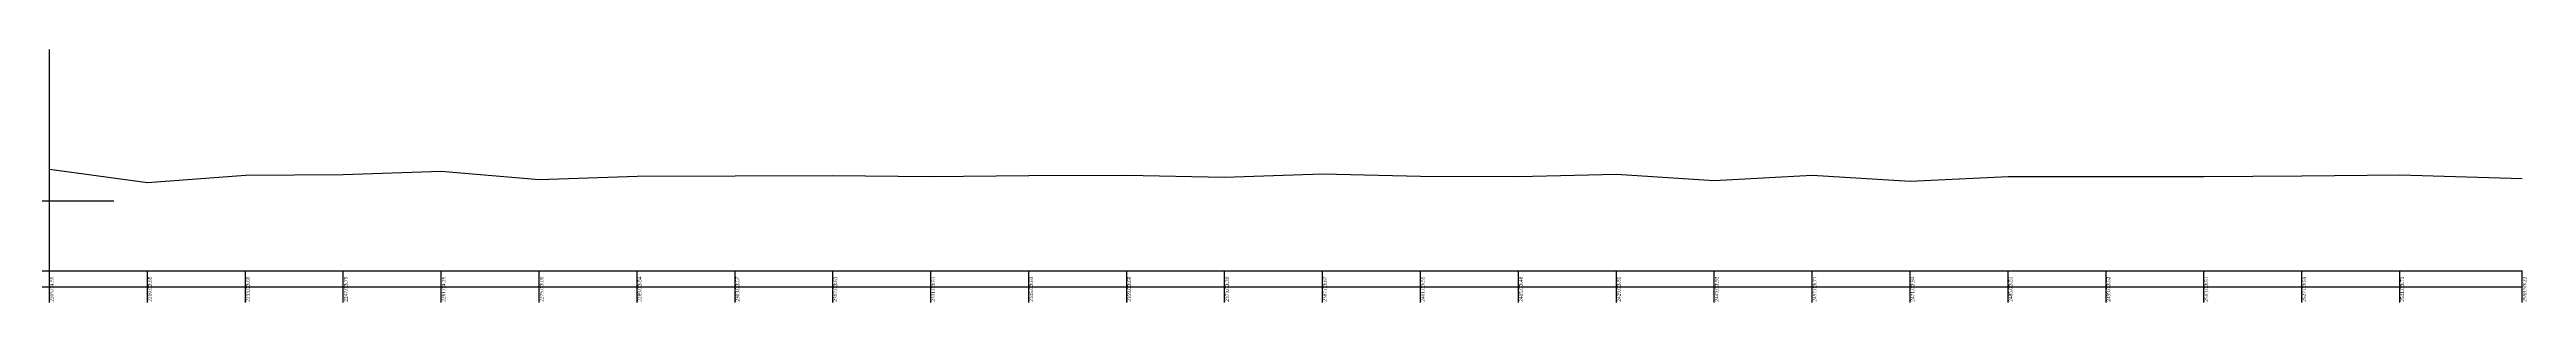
# Model space of a CAD drawing. Header units: metres. Extents: x -148477 to 168932, y -55673 to -2736.
# Drawn here: x -4788 to -4433.9, y -8611.3 to -8575.2 of the extents above; entities that cross this region are included whole.
import ezdxf

# ---------------------------------------------------------------- set-up
doc = ezdxf.new("R2010")
doc.units = ezdxf.units.M
doc.styles.add('liza', font='times.ttf', dxfattribs={"height": 2})

msp = doc.modelspace()

# ---------------------------------------------------------------- linework, layer by layer
at = {"linetype": 'Continuous', "lineweight": -3, "ltscale": 0.5}
for p, q in [((-4788.0369, -8606.8498), (-4788.0369, -8575.212)), ((-6998.0369, -8596.8498), (-4778.823, -8596.8498)), ((-6998.0369, -8606.8498), (-4434.5369, -8606.8498)), ((-4788.0369, -8611.3498), (-4788.0369, -8606.8498)), ((-4774.0369, -8611.3498), (-4774.0369, -8606.8498)), ((-4760.0369, -8611.3498), (-4760.0369, -8606.8498)), ((-4746.0369, -8611.3498), (-4746.0369, -8606.8498)), ((-4732.0369, -8611.3498), (-4732.0369, -8606.8498)), ((-4718.0369, -8611.3498), (-4718.0369, -8606.8498)), ((-4704.0369, -8611.3498), (-4704.0369, -8606.8498)), ((-4690.0369, -8611.3498), (-4690.0369, -8606.8498)), ((-4676.0369, -8611.3498), (-4676.0369, -8606.8498)), ((-4662.0369, -8611.3498), (-4662.0369, -8606.8498)), ((-4648.0369, -8611.3498), (-4648.0369, -8606.8498)), ((-4634.0369, -8611.3498), (-4634.0369, -8606.8498)), ((-4620.0369, -8611.3498), (-4620.0369, -8606.8498)), ((-4606.0369, -8611.3498), (-4606.0369, -8606.8498)), ((-4592.0369, -8611.3498), (-4592.0369, -8606.8498)), ((-4578.0369, -8611.3498), (-4578.0369, -8606.8498)), ((-4564.0369, -8611.3498), (-4564.0369, -8606.8498)), ((-4550.0369, -8611.3498), (-4550.0369, -8606.8498)), ((-4536.0369, -8611.3498), (-4536.0369, -8606.8498)), ((-4522.0369, -8611.3498), (-4522.0369, -8606.8498)), ((-4508.0369, -8611.3498), (-4508.0369, -8606.8498)), ((-4494.0369, -8611.3498), (-4494.0369, -8606.8498)), ((-4480.0369, -8611.3498), (-4480.0369, -8606.8498)), ((-4466.0369, -8611.3498), (-4466.0369, -8606.8498)), ((-4452.0369, -8611.3498), (-4452.0369, -8606.8498)), ((-4434.5369, -8611.3498), (-4434.5369, -8606.8498)), ((-6998.0369, -8609.0998), (-4434.5369, -8609.0998))]:
    msp.add_line(p, q, dxfattribs=at)
at = {"color": 6, "linetype": 'Continuous', "lineweight": -3, "ltscale": 0.5}
msp.add_lwpolyline([(-4788.0369, -8592.2998), (-4774.0369, -8594.1998), (-4760.0369, -8593.1598), (-4746.0369, -8593.0598), (-4732.0369, -8592.5998), (-4718.0369, -8593.7998), (-4704.0369, -8593.3098), (-4690.0369, -8593.2798), (-4676.0369, -8593.2198), (-4662.0369, -8593.3398), (-4648.0369, -8593.2198), (-4634.0369, -8593.1698), (-4620.0369, -8593.4598), (-4606.0369, -8592.9798), (-4592.0369, -8593.2998), (-4578.0369, -8593.3698), (-4564.0369, -8592.9998), (-4550.0369, -8593.9298), (-4536.0369, -8593.1398), (-4522.0369, -8594.0098), (-4508.0369, -8593.3398), (-4494.0369, -8593.3298), (-4480.0369, -8593.3398), (-4466.0369, -8593.2598), (-4452.0369, -8593.1198), (-4434.5369, -8593.6298)], dxfattribs=at)

# ---------------------------------------------------------------- texts
at = {"linetype": 'Continuous', "lineweight": -3, "ltscale": 0.5, "char_height": 0.5, "width": 2.15, "attachment_point": 1, "rotation": 90, "style": 'liza'}
for s, insert in [('4.55', (-4787.9369, -8608.9998)), ('2.65', (-4773.9369, -8608.9998)), ('3.69', (-4759.9369, -8608.9998)), ('3.79', (-4745.9369, -8608.9998)), ('4.25', (-4731.9369, -8608.9998)), ('3.05', (-4717.9369, -8608.9998)), ('3.54', (-4703.9369, -8608.9998)), ('3.57', (-4689.9369, -8608.9998)), ('3.63', (-4675.9369, -8608.9998)), ('3.51', (-4661.9369, -8608.9998)), ('3.63', (-4647.9369, -8608.9998)), ('3.68', (-4633.9369, -8608.9998)), ('3.39', (-4619.9369, -8608.9998)), ('3.87', (-4605.9369, -8608.9998)), ('3.55', (-4591.9369, -8608.9998)), ('3.48', (-4577.9369, -8608.9998)), ('3.85', (-4563.9369, -8608.9998)), ('2.92', (-4549.9369, -8608.9998)), ('3.71', (-4535.9369, -8608.9998)), ('2.84', (-4521.9369, -8608.9998)), ('3.51', (-4507.9369, -8608.9998)), ('3.52', (-4493.9369, -8608.9998)), ('3.51', (-4479.9369, -8608.9998)), ('3.59', (-4465.9369, -8608.9998)), ('3.73', (-4451.9369, -8608.9998)), ('3.22', (-4434.4369, -8608.9998)), ('2205.00', (-4787.9369, -8611.2498)), ('2219.00', (-4773.9369, -8611.2498)), ('2233.00', (-4759.9369, -8611.2498)), ('2247.00', (-4745.9369, -8611.2498)), ('2261.00', (-4731.9369, -8611.2498)), ('2275.00', (-4717.9369, -8611.2498)), ('2289.00', (-4703.9369, -8611.2498)), ('2303.00', (-4689.9369, -8611.2498)), ('2317.00', (-4675.9369, -8611.2498)), ('2331.00', (-4661.9369, -8611.2498)), ('2345.00', (-4647.9369, -8611.2498)), ('2359.00', (-4633.9369, -8611.2498)), ('2373.00', (-4619.9369, -8611.2498)), ('2387.00', (-4605.9369, -8611.2498)), ('2401.00', (-4591.9369, -8611.2498)), ('2415.00', (-4577.9369, -8611.2498)), ('2429.00', (-4563.9369, -8611.2498)), ('2443.00', (-4549.9369, -8611.2498)), ('2457.00', (-4535.9369, -8611.2498)), ('2471.00', (-4521.9369, -8611.2498)), ('2485.00', (-4507.9369, -8611.2498)), ('2499.00', (-4493.9369, -8611.2498)), ('2513.00', (-4479.9369, -8611.2498)), ('2527.00', (-4465.9369, -8611.2498)), ('2541.00', (-4451.9369, -8611.2498)), ('2558.50', (-4434.4369, -8611.2498))]:
    msp.add_mtext(s, dxfattribs=dict(at, insert=insert))

doc.saveas('drawing.dxf')
